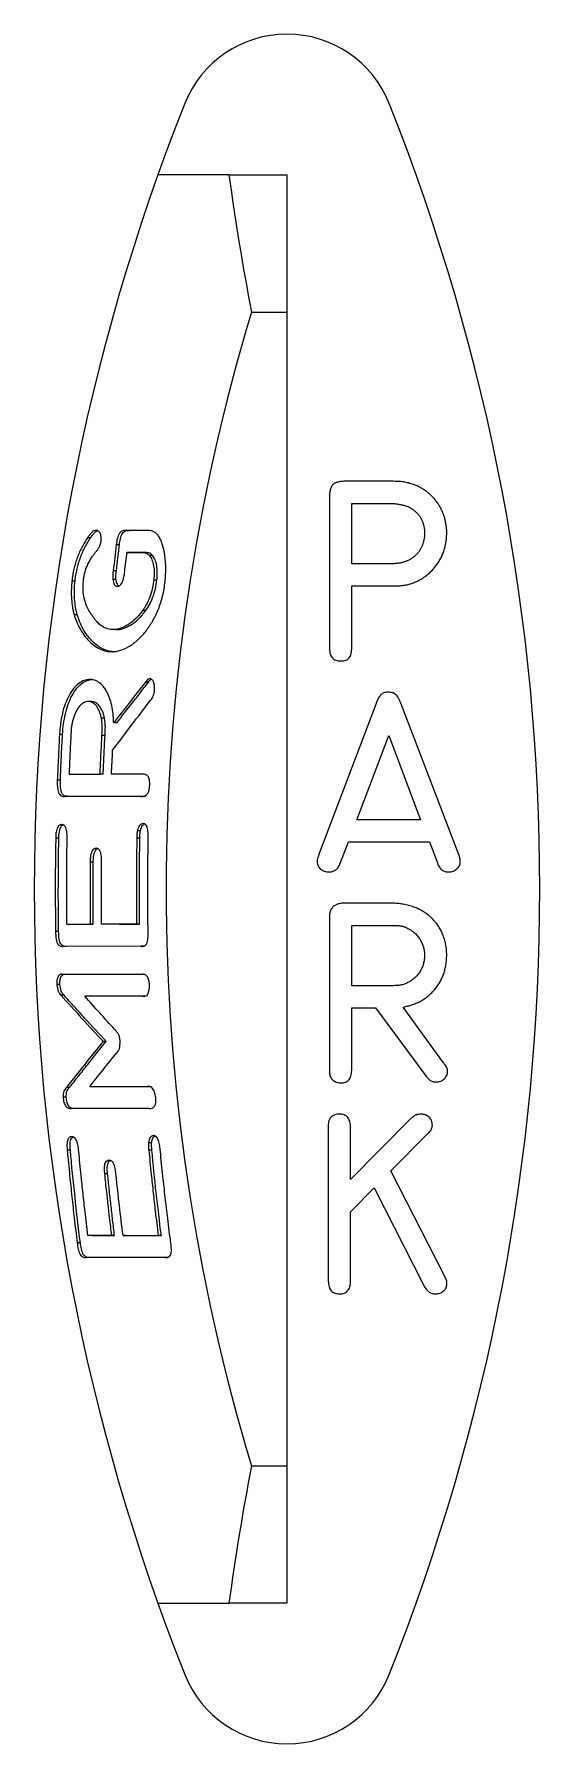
# Model space of a CAD drawing. Header units: inches. Extents: x -0.29 to 0.29, y -0.97 to 0.97.
import ezdxf

# ---------------------------------------------------------------- set-up
doc = ezdxf.new("R2010")
doc.units = ezdxf.units.IN
doc.header["$MEASUREMENT"] = 0

msp = doc.modelspace()

# ---------------------------------------------------------------- linework, layer by layer
at = {"color": 7, "linetype": 'Continuous', "lineweight": 25}
for p, q in [((-0.066, 0.8125), (0, 0.8125)), ((0, 0.8125), (0, -0.8125)), ((-0.0404, 0.6562), (0, 0.6562)), ((0.1188, 0.4638), (0.0688, 0.4639)), ((0.0483, 0.4453), (0.0484, 0.2736)), ((0.0736, 0.4386), (0.1179, 0.4386)), ((0.0736, 0.37), (0.0736, 0.4386)), ((-0.2234, 0.3996), (-0.2269, 0.3996)), ((-0.1905, 0.3916), (-0.1941, 0.3916)), ((-0.178, 0.3829), (-0.1816, 0.3829)), ((-0.1619, 0.3829), (-0.1654, 0.3829)), ((-0.1529, 0.3796), (-0.1565, 0.3796)), ((0.1197, 0.37), (0.0736, 0.37)), ((-0.2411, 0.3503), (-0.2446, 0.3503)), ((-0.1945, 0.3521), (-0.1981, 0.3521)), ((-0.194, 0.3621), (-0.1976, 0.3621)), ((-0.148, 0.3514), (-0.1516, 0.3514)), ((0.0736, 0.2754), (0.0736, 0.3448)), ((0.0736, 0.3448), (0.1172, 0.3448)), ((-0.2385, 0.3118), (-0.242, 0.3118)), ((-0.1606, 0.3169), (-0.1641, 0.3169)), ((-0.1938, 0.2951), (-0.1974, 0.2951)), ((-0.1578, 0.2348), (-0.1613, 0.2348)), ((-0.157, 0.236), (-0.1605, 0.236)), ((0.1025, 0.2142), (0.0367, 0.0402)), ((-0.2225, 0.2133), (-0.226, 0.2133)), ((0.1959, 0.0381), (0.1295, 0.2114)), ((-0.2553, 0.1759), (-0.2588, 0.1759)), ((-0.2076, 0.1943), (-0.2111, 0.1943)), ((-0.1936, 0.189), (-0.1971, 0.189)), ((-0.2069, 0.1746), (-0.2105, 0.1746)), ((0.0794, 0.0788), (0.1157, 0.1748)), ((0.1157, 0.1748), (0.152, 0.0788)), ((-0.2577, 0.1239), (-0.2612, 0.1239)), ((-0.2091, 0.1306), (-0.2126, 0.1306)), ((-0.1657, 0.1054), (-0.2527, 0.1054)), ((-0.1632, 0.1054), (-0.1657, 0.1054)), ((0.152, 0.0788), (0.0794, 0.0788)), ((-0.1667, 0.0663), (-0.1702, 0.0663)), ((-0.2595, 0.0577), (-0.263, 0.0577)), ((-0.1673, 0.058), (-0.1708, 0.058)), ((0.0601, 0.0281), (0.0699, 0.0536)), ((0.0699, 0.0536), (0.1621, 0.0536)), ((0.1621, 0.0536), (0.171, 0.0296)), ((-0.2204, 0.0306), (-0.2239, 0.0306)), ((0.1189, -0.0162), (0.0669, -0.0161)), ((0.0483, -0.0338), (0.0484, -0.2028)), ((-0.2597, -0.0485), (-0.2632, -0.0485)), ((-0.2503, -0.04), (-0.2238, -0.04)), ((-0.237, -0.04), (-0.2335, -0.04)), ((-0.2203, -0.04), (-0.2238, -0.04)), ((-0.1909, -0.04), (-0.1874, -0.04)), ((-0.1676, -0.04), (-0.1711, -0.04)), ((0.0736, -0.11), (0.0736, -0.0414)), ((0.0736, -0.0414), (0.1199, -0.0414)), ((-0.1663, -0.0652), (-0.2544, -0.0653)), ((-0.1628, -0.0652), (-0.1663, -0.0652)), ((-0.2552, -0.0969), (-0.164, -0.0969)), ((-0.2582, -0.1087), (-0.2617, -0.1087)), ((0.1177, -0.11), (0.0736, -0.11)), ((-0.2536, -0.1209), (-0.2571, -0.1209)), ((-0.1604, -0.1221), (-0.2299, -0.1221)), ((0.0736, -0.204), (0.0736, -0.1352)), ((0.0736, -0.1352), (0.1008, -0.1352)), ((0.1008, -0.1352), (0.158, -0.2125)), ((0.1781, -0.1976), (0.1321, -0.1343)), ((-0.2057, -0.1734), (-0.2092, -0.1734)), ((-0.2474, -0.2259), (-0.2509, -0.2259)), ((-0.2244, -0.2247), (-0.155, -0.2246)), ((-0.2511, -0.237), (-0.2546, -0.237)), ((-0.1569, -0.2498), (-0.2453, -0.2499)), ((0.1407, -0.2612), (0.0722, -0.3305)), ((0.0722, -0.3305), (0.0722, -0.2717)), ((-0.154, -0.2888), (-0.1575, -0.2888)), ((0.0469, -0.2729), (0.047, -0.4463)), ((0.118, -0.3206), (0.1595, -0.2788)), ((-0.2464, -0.2973), (-0.2499, -0.2973)), ((-0.1537, -0.297), (-0.1572, -0.297)), ((-0.204, -0.3242), (-0.2076, -0.3242)), ((0.1791, -0.4401), (0.118, -0.3206)), ((0.0722, -0.3673), (0.0993, -0.3398)), ((0.0993, -0.3398), (0.1558, -0.4512)), ((0.0722, -0.4466), (0.0722, -0.3673)), ((-0.235, -0.4027), (-0.2386, -0.4027)), ((-0.2212, -0.3943), (-0.2177, -0.3943)), ((-0.1961, -0.3942), (-0.1997, -0.3942)), ((-0.1865, -0.3942), (-0.1464, -0.3942)), ((-0.183, -0.3942), (-0.1865, -0.3942)), ((-0.183, -0.3942), (-0.1429, -0.3942)), ((-0.1429, -0.3942), (-0.1464, -0.3942)), ((-0.1387, -0.4191), (-0.2279, -0.4193)), ((-0.1352, -0.4191), (-0.1387, -0.4191)), ((-0.0404, -0.6562), (0, -0.6562)), ((0, -0.8125), (-0.066, -0.8125))]:
    msp.add_line(p, q, dxfattribs=at)
at = {"color": 7, "linetype": 'Continuous', "lineweight": 25, "flags": 128}
for points in [[(-0.2335, -0.04), (-0.2269, -0.04), (-0.2203, -0.04)], [(-0.1874, -0.04), (-0.1775, -0.04), (-0.1676, -0.04)]]:
    msp.add_lwpolyline(points, dxfattribs=at)
at = {"color": 7, "linetype": 'Continuous', "lineweight": 25}
for centre, radius, start, end in [((0, 0.8475), 0.125, 21.7084, 158.2916), ((2.1288, 0), 2.4163, 158.2916, 201.7084), ((-2.1288, 0), 2.4163, 338.2916, 21.7084), ((2.741, 1.193), 2.8327, 187.7188, 190.9219), ((2.1288, 0), 2.2663, 163.1676, 196.8324), ((2.741, -1.193), 2.8327, 169.0781, 172.2812), ((0, -0.8475), 0.125, 201.7084, 338.2916)]:
    msp.add_arc(centre, radius, start, end, dxfattribs=at)
for points, knots in [([(-0.066, 0.8125), (-0.0794, 0.8125), (-0.1064, 0.8125), (-0.1332, 0.8125), (-0.1468, 0.8125)], [0, 0, 0, 0, 0.4958017, 1, 1, 1, 1]), ([(0.0688, 0.4639), (0.0669, 0.4639), (0.0636, 0.4639), (0.059, 0.4633), (0.0552, 0.4622), (0.0523, 0.4604), (0.0503, 0.4577), (0.049, 0.4542), (0.0483, 0.45), (0.0483, 0.447), (0.0483, 0.4453)], [0, 0, 0, 0, 0.1663663, 0.305006, 0.4212581, 0.5194852, 0.6145605, 0.7220854, 0.849158, 1, 1, 1, 1]), ([(0.1437, 0.4602), (0.1418, 0.4608), (0.1381, 0.462), (0.1323, 0.4632), (0.1258, 0.4638), (0.1213, 0.4638), (0.1188, 0.4638)], [0, 0, 0, 0, 0.233429, 0.4612018, 0.7082461, 1, 1, 1, 1]), ([(0.1817, 0.4048), (0.1817, 0.4064), (0.1816, 0.4095), (0.181, 0.4141), (0.1803, 0.4186), (0.1791, 0.4229), (0.1777, 0.4271), (0.1759, 0.4312), (0.1738, 0.4351), (0.1714, 0.4389), (0.1688, 0.4425), (0.1659, 0.4458), (0.1628, 0.4489), (0.1594, 0.4517), (0.1558, 0.4542), (0.152, 0.4565), (0.148, 0.4586), (0.1451, 0.4596), (0.1437, 0.4602)], [0, 0, 0, 0, 0.066387, 0.13068, 0.194288, 0.256552, 0.318704, 0.380335, 0.4419, 0.504337, 0.566835, 0.627495, 0.688435, 0.749641, 0.810544, 0.872535, 0.935755, 1, 1, 1, 1]), ([(0.1179, 0.4386), (0.1193, 0.4386), (0.1222, 0.4385), (0.1263, 0.438), (0.1302, 0.4373), (0.1338, 0.4363), (0.1373, 0.4351), (0.1405, 0.4335), (0.1434, 0.4316), (0.1461, 0.4295), (0.1485, 0.4272), (0.1506, 0.4246), (0.1524, 0.4218), (0.1539, 0.4188), (0.1549, 0.4156), (0.1558, 0.4122), (0.1563, 0.4085), (0.1564, 0.406), (0.1564, 0.4048)], [0, 0, 0, 0, 0.075225, 0.14701, 0.214898, 0.280258, 0.343138, 0.403888, 0.463927, 0.52242, 0.580489, 0.637187, 0.694459, 0.751777, 0.81027, 0.870392, 0.933887, 1, 1, 1, 1]), ([(-0.2269, 0.3996), (-0.228, 0.398), (-0.2301, 0.3947), (-0.2341, 0.3875), (-0.2386, 0.3776), (-0.2419, 0.3665), (-0.2438, 0.3573), (-0.2444, 0.3526), (-0.2446, 0.3503)], [0, 0, 0, 0, 0.125563, 0.251151, 0.500001, 0.749824, 0.874654, 1, 1, 1, 1]), ([(-0.2411, 0.3503), (-0.2408, 0.3526), (-0.2405, 0.355), (-0.2398, 0.3596), (-0.2393, 0.3619), (-0.2377, 0.3688), (-0.2363, 0.3732), (-0.2332, 0.3815), (-0.2315, 0.3855), (-0.2276, 0.3929), (-0.2255, 0.3963), (-0.2234, 0.3996)], [0, 0, 0, 0, 0.125, 0.125, 0.25, 0.25, 0.5, 0.5, 0.75, 0.75, 1, 1, 1, 1]), ([(-0.2172, 0.4082), (-0.2177, 0.4081), (-0.2185, 0.4079), (-0.2203, 0.4073), (-0.2223, 0.4056), (-0.2246, 0.4027), (-0.2262, 0.4006), (-0.2269, 0.3996)], [0, 0, 0, 0, 0.153635, 0.250986, 0.499779, 0.749899, 1, 1, 1, 1]), ([(-0.2234, 0.3996), (-0.2226, 0.4007), (-0.221, 0.4028), (-0.2186, 0.4057), (-0.2168, 0.4073), (-0.2158, 0.4076), (-0.2157, 0.4076)], [0, 0, 0, 0, 0.317709, 0.635853, 0.956787, 1, 1, 1, 1]), ([(-0.2176, 0.3832), (-0.2169, 0.384), (-0.2156, 0.3855), (-0.2137, 0.3882), (-0.2123, 0.3919), (-0.2116, 0.3944), (-0.2113, 0.3957)], [0, 0, 0, 0, 0.251125, 0.50006, 0.749923, 1, 1, 1, 1]), ([(-0.2113, 0.3957), (-0.2113, 0.3964), (-0.2113, 0.3981), (-0.2114, 0.4014), (-0.2124, 0.4051), (-0.2141, 0.4071), (-0.2158, 0.4078), (-0.2166, 0.4081), (-0.2172, 0.4082)], [0, 0, 0, 0, 0.099777, 0.248857, 0.498401, 0.748834, 0.848776, 1, 1, 1, 1]), ([(-0.1941, 0.3916), (-0.1947, 0.3867), (-0.1959, 0.3768), (-0.197, 0.367), (-0.1976, 0.3621)], [0, 0, 0, 0, 0.500096, 1, 1, 1, 1]), ([(-0.1831, 0.4079), (-0.1837, 0.4079), (-0.1849, 0.4079), (-0.1874, 0.4075), (-0.1907, 0.4054), (-0.1928, 0.3997), (-0.1937, 0.3951), (-0.1939, 0.3928), (-0.1941, 0.3916)], [0, 0, 0, 0, 0.124674, 0.248624, 0.497531, 0.746577, 0.873243, 1, 1, 1, 1]), ([(-0.194, 0.3621), (-0.1935, 0.367), (-0.1929, 0.3719), (-0.1923, 0.3768), (-0.192, 0.3793), (-0.1917, 0.3818), (-0.1914, 0.3842), (-0.1911, 0.3867), (-0.1908, 0.3891), (-0.1905, 0.3916)], [0, 0, 0, 0, 0.0003781686, 0.0003781686, 0.0003781686, 0.0005672573, 0.0005672573, 0.0005672573, 0.0007563475, 0.0007563475, 0.0007563475, 0.0007563475]), ([(-0.1905, 0.3916), (-0.1903, 0.3939), (-0.19, 0.3962), (-0.1889, 0.4008), (-0.1881, 0.403), (-0.1859, 0.4062), (-0.1846, 0.407), (-0.182, 0.4079), (-0.1808, 0.4079), (-0.1796, 0.4079)], [0, 0, 0, 0, 0.25, 0.25, 0.5, 0.5, 0.75, 0.75, 1, 1, 1, 1]), ([(-0.1457, 0.401), (-0.1466, 0.4022), (-0.1482, 0.4045), (-0.1513, 0.4067), (-0.1546, 0.4078), (-0.1569, 0.4078), (-0.1581, 0.4078)], [0, 0, 0, 0, 0.251209, 0.500046, 0.749649, 1, 1, 1, 1]), ([(-0.1387, 0.3496), (-0.1385, 0.351), (-0.1382, 0.3539), (-0.1379, 0.3595), (-0.1378, 0.3692), (-0.1389, 0.3811), (-0.1412, 0.391), (-0.1436, 0.3971), (-0.145, 0.3997), (-0.1457, 0.401)], [0, 0, 0, 0, 0.071852, 0.143535, 0.287198, 0.571649, 0.786085, 0.892614, 1, 1, 1, 1]), ([(0.1564, 0.4048), (0.1564, 0.4035), (0.1563, 0.401), (0.1558, 0.3973), (0.1549, 0.3939), (0.1539, 0.3906), (0.1524, 0.3875), (0.1507, 0.3847), (0.1487, 0.382), (0.1463, 0.3796), (0.1437, 0.3773), (0.1409, 0.3754), (0.1379, 0.3738), (0.1346, 0.3725), (0.1312, 0.3714), (0.1276, 0.3706), (0.1237, 0.3701), (0.1211, 0.3701), (0.1197, 0.37)], [0, 0, 0, 0, 0.067407, 0.132145, 0.194963, 0.25534, 0.314146, 0.37279, 0.431476, 0.491242, 0.551162, 0.610846, 0.671051, 0.732084, 0.795194, 0.860884, 0.928726, 1, 1, 1, 1]), ([(0.1365, 0.3462), (0.1382, 0.3467), (0.1414, 0.3476), (0.1461, 0.3493), (0.1505, 0.3514), (0.1547, 0.3539), (0.1587, 0.3567), (0.1624, 0.3598), (0.1659, 0.3633), (0.169, 0.3671), (0.1719, 0.3712), (0.1745, 0.3754), (0.1766, 0.3799), (0.1784, 0.3845), (0.1798, 0.3893), (0.1808, 0.3943), (0.1815, 0.3995), (0.1816, 0.403), (0.1817, 0.4048)], [0, 0, 0, 0, 0.063812, 0.126203, 0.18775, 0.248413, 0.308698, 0.369177, 0.430621, 0.493096, 0.555841, 0.617552, 0.679581, 0.741648, 0.804235, 0.867923, 0.933075, 1, 1, 1, 1]), ([(-0.2315, 0.3512), (-0.2312, 0.3528), (-0.2308, 0.356), (-0.2294, 0.3624), (-0.2266, 0.3698), (-0.223, 0.3759), (-0.22, 0.3802), (-0.2184, 0.3822), (-0.2176, 0.3832)], [0, 0, 0, 0, 0.124842, 0.249173, 0.498835, 0.749374, 0.874528, 1, 1, 1, 1]), ([(-0.1619, 0.3829), (-0.1633, 0.3829), (-0.1646, 0.3829), (-0.166, 0.3829), (-0.1674, 0.3829), (-0.1688, 0.3829), (-0.1702, 0.3829), (-0.1728, 0.3829), (-0.1754, 0.3829), (-0.178, 0.3829)], [0, 0, 0, 0, 0.0002029453, 0.0002029453, 0.0002029453, 0.0004058907, 0.0004058907, 0.0004058907, 0.0007905097, 0.0007905097, 0.0007905097, 0.0007905097]), ([(-0.1654, 0.3829), (-0.1646, 0.3829), (-0.163, 0.3828), (-0.1607, 0.3825), (-0.1585, 0.3814), (-0.1572, 0.3802), (-0.1565, 0.3796)], [0, 0, 0, 0, 0.250222, 0.500252, 0.749914, 1, 1, 1, 1]), ([(-0.1529, 0.3796), (-0.1536, 0.3802), (-0.1543, 0.3808), (-0.155, 0.3813), (-0.1557, 0.3818), (-0.1564, 0.3821), (-0.1572, 0.3823), (-0.1579, 0.3826), (-0.1587, 0.3827), (-0.1595, 0.3828), (-0.1603, 0.3828), (-0.1611, 0.3829), (-0.1619, 0.3829)], [0, 0, 0, 0, 0.000117875, 0.000117875, 0.000117875, 0.0002343061, 0.0002343061, 0.0002343061, 0.0003511379, 0.0003511379, 0.0003511379, 0.0004685207, 0.0004685207, 0.0004685207, 0.0004685207]), ([(-0.1565, 0.3796), (-0.1559, 0.3788), (-0.1549, 0.3774), (-0.153, 0.3738), (-0.1515, 0.3679), (-0.151, 0.3613), (-0.1512, 0.3557), (-0.1514, 0.3528), (-0.1516, 0.3514)], [0, 0, 0, 0, 0.1249362, 0.2492851, 0.499149, 0.7493555, 0.8743213, 1, 1, 1, 1]), ([(-0.148, 0.3514), (-0.1478, 0.3543), (-0.1475, 0.3571), (-0.1476, 0.3626), (-0.1478, 0.3653), (-0.1486, 0.3702), (-0.1492, 0.3726), (-0.1508, 0.3765), (-0.1519, 0.3781), (-0.1529, 0.3796)], [0, 0, 0, 0, 0.25, 0.25, 0.5, 0.5, 0.75, 0.75, 1, 1, 1, 1]), ([(-0.2446, 0.3503), (-0.2448, 0.3486), (-0.2451, 0.3452), (-0.2454, 0.3384), (-0.2452, 0.33), (-0.2443, 0.322), (-0.2431, 0.316), (-0.2424, 0.3132), (-0.242, 0.3118)], [0, 0, 0, 0, 0.124982, 0.249992, 0.500004, 0.749955, 0.874971, 1, 1, 1, 1]), ([(-0.2385, 0.3118), (-0.2393, 0.3146), (-0.2399, 0.3175), (-0.2409, 0.3237), (-0.2413, 0.3269), (-0.2417, 0.3334), (-0.2418, 0.3367), (-0.2417, 0.3435), (-0.2414, 0.3469), (-0.2411, 0.3503)], [0, 0, 0, 0, 0.25, 0.25, 0.5, 0.5, 0.75, 0.75, 1, 1, 1, 1]), ([(-0.2209, 0.3103), (-0.2218, 0.3114), (-0.2235, 0.3137), (-0.2266, 0.3189), (-0.2299, 0.3266), (-0.2317, 0.3362), (-0.232, 0.3446), (-0.2316, 0.349), (-0.2315, 0.3512)], [0, 0, 0, 0, 0.125374, 0.250736, 0.499188, 0.748441, 0.873206, 1, 1, 1, 1]), ([(-0.1976, 0.3621), (-0.1978, 0.3604), (-0.1982, 0.3578), (-0.1982, 0.3545), (-0.1981, 0.3529), (-0.1981, 0.3521)], [0, 0, 0, 0, 0.500777, 0.750393, 1, 1, 1, 1]), ([(-0.1981, 0.3521), (-0.1979, 0.3511), (-0.1974, 0.349), (-0.1965, 0.3462), (-0.1949, 0.3447), (-0.1936, 0.3444), (-0.193, 0.3442)], [0, 0, 0, 0, 0.248159, 0.496523, 0.747144, 1, 1, 1, 1]), ([(-0.1945, 0.3521), (-0.1946, 0.3537), (-0.1947, 0.3553), (-0.1945, 0.3587), (-0.1943, 0.3604), (-0.194, 0.3621)], [0, 0, 0, 0, 0.5, 0.5, 1, 1, 1, 1]), ([(-0.1913, 0.3449), (-0.1914, 0.345), (-0.192, 0.3452), (-0.1929, 0.3463), (-0.1939, 0.3488), (-0.1943, 0.3509), (-0.1945, 0.3521)], [0, 0, 0, 0, 0.03615, 0.326463, 0.617484, 1, 1, 1, 1]), ([(-0.187, 0.3496), (-0.1867, 0.3505), (-0.1861, 0.3523), (-0.1854, 0.3551), (-0.1849, 0.358), (-0.1847, 0.3599), (-0.1846, 0.3608)], [0, 0, 0, 0, 0.250255, 0.500095, 0.749786, 1, 1, 1, 1]), ([(-0.1515, 0.3514), (-0.1518, 0.3498), (-0.1522, 0.3464), (-0.1534, 0.3399), (-0.1558, 0.332), (-0.159, 0.3251), (-0.1618, 0.3202), (-0.1633, 0.318), (-0.1641, 0.3169)], [0, 0, 0, 0, 0.125676, 0.251392, 0.500717, 0.7506, 0.874963, 1, 1, 1, 1]), ([(-0.1606, 0.3169), (-0.159, 0.3191), (-0.1575, 0.3214), (-0.1548, 0.3265), (-0.1535, 0.3293), (-0.1513, 0.3352), (-0.1504, 0.3383), (-0.1489, 0.3448), (-0.1484, 0.3481), (-0.148, 0.3514)], [0, 0, 0, 0, 0.25, 0.25, 0.5, 0.5, 0.75, 0.75, 1, 1, 1, 1]), ([(-0.193, 0.3442), (-0.1925, 0.3443), (-0.1914, 0.3446), (-0.1898, 0.3455), (-0.1883, 0.3473), (-0.1874, 0.3489), (-0.187, 0.3496)], [0, 0, 0, 0, 0.2508602, 0.5005127, 0.7499483, 1, 1, 1, 1]), ([(-0.1599, 0.2941), (-0.1586, 0.2959), (-0.1561, 0.2993), (-0.1513, 0.3071), (-0.146, 0.3181), (-0.1419, 0.3308), (-0.1397, 0.3415), (-0.139, 0.3469), (-0.1387, 0.3496)], [0, 0, 0, 0, 0.125684, 0.251398, 0.500569, 0.750606, 0.874827, 1, 1, 1, 1]), ([(0.1172, 0.3448), (0.1193, 0.3448), (0.123, 0.3448), (0.1281, 0.345), (0.1325, 0.3454), (0.1352, 0.346), (0.1365, 0.3462)], [0, 0, 0, 0, 0.31851, 0.568702, 0.787734, 1, 1, 1, 1]), ([(-0.242, 0.3118), (-0.2415, 0.3101), (-0.2404, 0.3068), (-0.2379, 0.3007), (-0.2329, 0.2909), (-0.2243, 0.2802), (-0.2143, 0.2733), (-0.2069, 0.2708), (-0.2026, 0.2701), (-0.2004, 0.27), (-0.1993, 0.2699)], [0, 0, 0, 0, 0.062918, 0.125609, 0.251256, 0.500482, 0.750472, 0.874821, 0.937222, 1, 1, 1, 1]), ([(-0.1958, 0.2699), (-0.198, 0.27), (-0.2002, 0.2702), (-0.2045, 0.2712), (-0.2066, 0.2719), (-0.2128, 0.2747), (-0.2168, 0.2774), (-0.2242, 0.2845), (-0.2276, 0.2887), (-0.2322, 0.2964), (-0.2336, 0.2992), (-0.2363, 0.3052), (-0.2374, 0.3084), (-0.2385, 0.3118)], [0, 0, 0, 0, 0.125, 0.125, 0.25, 0.25, 0.5, 0.5, 0.75, 0.75, 0.875, 0.875, 1, 1, 1, 1]), ([(-0.1641, 0.3169), (-0.1654, 0.3152), (-0.1679, 0.3119), (-0.1733, 0.3062), (-0.1803, 0.3006), (-0.1874, 0.2969), (-0.1931, 0.2954), (-0.1959, 0.2952), (-0.1974, 0.2951)], [0, 0, 0, 0, 0.125034, 0.250098, 0.500039, 0.750036, 0.875005, 1, 1, 1, 1]), ([(-0.1938, 0.2951), (-0.1924, 0.2952), (-0.191, 0.2953), (-0.1882, 0.2957), (-0.1867, 0.2961), (-0.1825, 0.2976), (-0.1796, 0.2991), (-0.174, 0.3028), (-0.1712, 0.305), (-0.1657, 0.3104), (-0.1631, 0.3136), (-0.1606, 0.3169)], [0, 0, 0, 0, 0.125, 0.125, 0.25, 0.25, 0.5, 0.5, 0.75, 0.75, 1, 1, 1, 1]), ([(-0.1974, 0.2951), (-0.1985, 0.2952), (-0.2007, 0.2953), (-0.205, 0.2962), (-0.2102, 0.2986), (-0.215, 0.3026), (-0.2185, 0.3066), (-0.2201, 0.3091), (-0.2209, 0.3103)], [0, 0, 0, 0, 0.125079, 0.250177, 0.500079, 0.750047, 0.875015, 1, 1, 1, 1]), ([(-0.1993, 0.2699), (-0.1976, 0.27), (-0.1943, 0.2702), (-0.1875, 0.2719), (-0.1791, 0.2758), (-0.1708, 0.2821), (-0.1645, 0.2885), (-0.1614, 0.2923), (-0.1599, 0.2941)], [0, 0, 0, 0, 0.125026, 0.250078, 0.500016, 0.749952, 0.874968, 1, 1, 1, 1]), ([(0.0484, 0.2736), (0.0484, 0.2725), (0.0485, 0.2703), (0.0491, 0.2674), (0.0501, 0.2649), (0.0516, 0.2629), (0.0534, 0.2612), (0.0557, 0.2601), (0.0583, 0.2595), (0.0602, 0.2595), (0.0611, 0.2594)], [0, 0, 0, 0, 0.154019, 0.29141, 0.412809, 0.523599, 0.631833, 0.743852, 0.865353, 1, 1, 1, 1]), ([(0.0611, 0.2594), (0.0622, 0.2594), (0.0642, 0.2595), (0.0669, 0.2602), (0.0691, 0.2613), (0.0709, 0.263), (0.0722, 0.2653), (0.0731, 0.2681), (0.0735, 0.2716), (0.0736, 0.274), (0.0736, 0.2754)], [0, 0, 0, 0, 0.134158, 0.249005, 0.352783, 0.451535, 0.558004, 0.683286, 0.828158, 1, 1, 1, 1]), ([(-0.2244, 0.2384), (-0.2254, 0.2383), (-0.2275, 0.2382), (-0.2317, 0.2371), (-0.2369, 0.2343), (-0.2428, 0.2285), (-0.248, 0.2205), (-0.2524, 0.2107), (-0.2557, 0.1997), (-0.2574, 0.1899), (-0.2583, 0.1819), (-0.2586, 0.1779), (-0.2588, 0.1759)], [0, 0, 0, 0, 0.062561, 0.12483, 0.249924, 0.374042, 0.499517, 0.624277, 0.749287, 0.874676, 0.93723, 1, 1, 1, 1]), ([(-0.2553, 0.1759), (-0.255, 0.1799), (-0.2546, 0.1839), (-0.2536, 0.1917), (-0.2529, 0.1956), (-0.2511, 0.2031), (-0.25, 0.2069), (-0.2475, 0.2138), (-0.2461, 0.217), (-0.2429, 0.223), (-0.2411, 0.2257), (-0.2374, 0.2304), (-0.2354, 0.2323), (-0.2314, 0.2354), (-0.2293, 0.2365), (-0.2251, 0.238), (-0.223, 0.2383), (-0.2209, 0.2384)], [0, 0, 0, 0, 0.125, 0.125, 0.25, 0.25, 0.375, 0.375, 0.5, 0.5, 0.625, 0.625, 0.75, 0.75, 0.875, 0.875, 1, 1, 1, 1]), ([(-0.1971, 0.189), (-0.1972, 0.1907), (-0.1973, 0.1941), (-0.198, 0.2008), (-0.1997, 0.2121), (-0.2047, 0.2259), (-0.2121, 0.2346), (-0.2181, 0.2375), (-0.2217, 0.2383), (-0.2235, 0.2384), (-0.2244, 0.2384)], [0, 0, 0, 0, 0.06268, 0.12502, 0.249766, 0.499213, 0.748811, 0.873947, 0.936777, 1, 1, 1, 1]), ([(-0.1613, 0.2348), (-0.1673, 0.2272), (-0.1793, 0.212), (-0.1912, 0.1967), (-0.1971, 0.189)], [0, 0, 0, 0, 0.498465, 1, 1, 1, 1]), ([(-0.1936, 0.189), (-0.1877, 0.1966), (-0.1817, 0.2043), (-0.1758, 0.2119), (-0.1728, 0.2157), (-0.1698, 0.2196), (-0.1668, 0.2234), (-0.1638, 0.2272), (-0.1608, 0.231), (-0.1578, 0.2348)], [0, 0, 0, 0, 0.000993294, 0.000993294, 0.000993294, 0.001489953, 0.001489953, 0.001489953, 0.001986617, 0.001986617, 0.001986617, 0.001986617]), ([(-0.1605, 0.236), (-0.1606, 0.2358), (-0.1609, 0.2353), (-0.1612, 0.235), (-0.1613, 0.2348)], [0, 0, 0, 0, 0.50002, 1, 1, 1, 1]), ([(-0.156, 0.2393), (-0.1564, 0.2393), (-0.1571, 0.2391), (-0.1583, 0.2385), (-0.1594, 0.2374), (-0.1601, 0.2365), (-0.1605, 0.236)], [0, 0, 0, 0, 0.250746, 0.499068, 0.748607, 1, 1, 1, 1]), ([(-0.1578, 0.2348), (-0.1577, 0.2349), (-0.1577, 0.235), (-0.1576, 0.2351), (-0.1575, 0.2352), (-0.1574, 0.2352), (-0.1574, 0.2353), (-0.1572, 0.2355), (-0.1571, 0.2358), (-0.157, 0.236)], [0, 0, 0, 0, 0.00001241595, 0.00001241595, 0.00001241595, 0.00002486355, 0.00002486355, 0.00002486355, 0.00004944854, 0.00004944854, 0.00004944854, 0.00004944854]), ([(-0.157, 0.236), (-0.1565, 0.2367), (-0.1557, 0.2378), (-0.1548, 0.2384), (-0.1544, 0.2386)], [0, 0, 0, 0, 0.556589, 1, 1, 1, 1]), ([(-0.1506, 0.2265), (-0.1506, 0.2274), (-0.1507, 0.229), (-0.1508, 0.2322), (-0.1515, 0.2358), (-0.1532, 0.2382), (-0.1548, 0.239), (-0.1556, 0.2392), (-0.156, 0.2393)], [0, 0, 0, 0, 0.150486, 0.249393, 0.499165, 0.749029, 0.892087, 1, 1, 1, 1]), ([(-0.1983, 0.1578), (-0.1912, 0.1673), (-0.1769, 0.1864), (-0.1623, 0.2053), (-0.1551, 0.2148)], [0, 0, 0, 0, 0.501874, 1, 1, 1, 1]), ([(-0.1551, 0.2148), (-0.1545, 0.2155), (-0.1535, 0.2169), (-0.1519, 0.2195), (-0.1511, 0.2229), (-0.1508, 0.2253), (-0.1506, 0.2265)], [0, 0, 0, 0, 0.250653, 0.499596, 0.748807, 1, 1, 1, 1]), ([(0.1151, 0.2238), (0.1144, 0.2239), (0.113, 0.2239), (0.1111, 0.2236), (0.1093, 0.2228), (0.1076, 0.2218), (0.1061, 0.2204), (0.1047, 0.2186), (0.1035, 0.2165), (0.1028, 0.215), (0.1025, 0.2142)], [0, 0, 0, 0, 0.1216, 0.234761, 0.346222, 0.458938, 0.577979, 0.706875, 0.847112, 1, 1, 1, 1]), ([(0.1295, 0.2114), (0.1291, 0.2125), (0.1282, 0.2146), (0.1267, 0.2175), (0.1253, 0.2197), (0.1236, 0.2214), (0.1219, 0.2227), (0.1198, 0.2234), (0.1175, 0.2238), (0.1159, 0.2238), (0.1151, 0.2238)], [0, 0, 0, 0, 0.1782, 0.330029, 0.459111, 0.5663, 0.664595, 0.76729, 0.87824, 1, 1, 1, 1]), ([(-0.226, 0.2133), (-0.2268, 0.2132), (-0.2285, 0.213), (-0.2319, 0.2117), (-0.236, 0.2082), (-0.2396, 0.2029), (-0.2419, 0.1977), (-0.2428, 0.1948), (-0.2433, 0.1933)], [0, 0, 0, 0, 0.125351, 0.250219, 0.499842, 0.749682, 0.874203, 1, 1, 1, 1]), ([(-0.2111, 0.1943), (-0.2114, 0.1957), (-0.2121, 0.1984), (-0.2138, 0.2035), (-0.2167, 0.2086), (-0.2203, 0.2118), (-0.2235, 0.213), (-0.2252, 0.2132), (-0.226, 0.2133)], [0, 0, 0, 0, 0.125164, 0.249588, 0.499504, 0.749543, 0.874284, 1, 1, 1, 1]), ([(-0.2076, 0.1943), (-0.2083, 0.1971), (-0.2089, 0.1998), (-0.2109, 0.2045), (-0.2121, 0.2065), (-0.2147, 0.2098), (-0.2161, 0.2112), (-0.2192, 0.2128), (-0.2208, 0.2131), (-0.2225, 0.2133)], [0, 0, 0, 0, 0.25, 0.25, 0.5, 0.5, 0.75, 0.75, 1, 1, 1, 1]), ([(-0.2588, 0.1759), (-0.2592, 0.1672), (-0.2601, 0.1499), (-0.2608, 0.1326), (-0.2612, 0.1239)], [0, 0, 0, 0, 0.5, 1, 1, 1, 1]), ([(-0.2577, 0.1239), (-0.2575, 0.1283), (-0.2573, 0.1326), (-0.2572, 0.1369), (-0.257, 0.1413), (-0.2568, 0.1456), (-0.2566, 0.1499), (-0.2562, 0.1586), (-0.2558, 0.1672), (-0.2553, 0.1759)], [0, 0, 0, 0, 0.000330099, 0.000330099, 0.000330099, 0.000660198, 0.000660198, 0.000660198, 0.001320388, 0.001320388, 0.001320388, 0.001320388]), ([(-0.2457, 0.1768), (-0.2461, 0.1691), (-0.2469, 0.1537), (-0.2476, 0.1383), (-0.2479, 0.1306)], [0, 0, 0, 0, 0.500059, 1, 1, 1, 1]), ([(-0.2433, 0.1933), (-0.2436, 0.192), (-0.2443, 0.1894), (-0.2451, 0.1853), (-0.2455, 0.181), (-0.2456, 0.1782), (-0.2457, 0.1768)], [0, 0, 0, 0, 0.250616, 0.50081, 0.75041, 1, 1, 1, 1]), ([(-0.2105, 0.1746), (-0.2104, 0.1763), (-0.2102, 0.1797), (-0.21, 0.1847), (-0.2103, 0.1897), (-0.2109, 0.1927), (-0.2111, 0.1943)], [0, 0, 0, 0, 0.251344, 0.502471, 0.751248, 1, 1, 1, 1]), ([(-0.2069, 0.1746), (-0.2068, 0.178), (-0.2066, 0.1814), (-0.2066, 0.1864), (-0.2067, 0.188), (-0.2071, 0.1912), (-0.2074, 0.1927), (-0.2076, 0.1943)], [0, 0, 0, 0, 0.5, 0.5, 0.75, 0.75, 1, 1, 1, 1]), ([(-0.2126, 0.1306), (-0.2123, 0.138), (-0.2116, 0.1526), (-0.2108, 0.1673), (-0.2105, 0.1746)], [0, 0, 0, 0, 0.499942, 1, 1, 1, 1]), ([(-0.2091, 0.1306), (-0.2089, 0.1343), (-0.2088, 0.138), (-0.2086, 0.1416), (-0.2084, 0.1453), (-0.2083, 0.149), (-0.2081, 0.1526), (-0.2077, 0.16), (-0.2074, 0.1673), (-0.2069, 0.1746)], [0, 0, 0, 0, 0.000279707, 0.000279707, 0.000279707, 0.000559414, 0.000559414, 0.000559414, 0.001118828, 0.001118828, 0.001118828, 0.001118828]), ([(-0.1996, 0.1306), (-0.1994, 0.1352), (-0.199, 0.1442), (-0.1985, 0.1533), (-0.1983, 0.1578)], [0, 0, 0, 0, 0.499966, 1, 1, 1, 1]), ([(-0.2612, 0.1239), (-0.2612, 0.1227), (-0.2613, 0.1202), (-0.2612, 0.1152), (-0.2603, 0.1104), (-0.2584, 0.1072), (-0.2566, 0.1058), (-0.2547, 0.1053), (-0.2534, 0.1053), (-0.2527, 0.1054)], [0, 0, 0, 0, 0.124874, 0.2494117, 0.4984614, 0.6211107, 0.7491442, 0.8741644, 1, 1, 1, 1]), ([(-0.2502, 0.1055), (-0.2511, 0.1055), (-0.2528, 0.1055), (-0.255, 0.1072), (-0.2566, 0.1101), (-0.2576, 0.1144), (-0.2579, 0.1191), (-0.2577, 0.1225), (-0.2577, 0.1239)], [0, 0, 0, 0, 0.189786, 0.34207, 0.495125, 0.636594, 0.85121, 1, 1, 1, 1]), ([(-0.1561, 0.1181), (-0.1561, 0.1191), (-0.1561, 0.1211), (-0.1563, 0.1241), (-0.1571, 0.1266), (-0.1586, 0.1291), (-0.1611, 0.1305), (-0.1631, 0.1306), (-0.1642, 0.1306)], [0, 0, 0, 0, 0.125401, 0.250485, 0.375452, 0.500728, 0.749431, 1, 1, 1, 1]), ([(-0.1613, 0.1057), (-0.1607, 0.1063), (-0.1594, 0.1075), (-0.1575, 0.11), (-0.1567, 0.1132), (-0.1563, 0.1159), (-0.1562, 0.1173), (-0.1561, 0.1181)], [0, 0, 0, 0, 0.250657, 0.499941, 0.749049, 0.846768, 1, 1, 1, 1]), ([(-0.1657, 0.1054), (-0.165, 0.1054), (-0.1635, 0.1053), (-0.1621, 0.1055), (-0.1613, 0.1057)], [0, 0, 0, 0, 0.500125, 1, 1, 1, 1]), ([(-0.2563, 0.0733), (-0.2568, 0.0732), (-0.2578, 0.073), (-0.2592, 0.0725), (-0.2606, 0.071), (-0.2619, 0.0681), (-0.2629, 0.0634), (-0.263, 0.0596), (-0.263, 0.0577)], [0, 0, 0, 0, 0.125128, 0.250336, 0.372543, 0.500482, 0.74984, 1, 1, 1, 1]), ([(-0.2595, 0.0577), (-0.2594, 0.0603), (-0.2593, 0.0642), (-0.2581, 0.0688), (-0.2568, 0.0714), (-0.2556, 0.0726), (-0.2549, 0.0727), (-0.2547, 0.0728)], [0, 0, 0, 0, 0.407166, 0.597143, 0.788791, 0.953927, 1, 1, 1, 1]), ([(-0.2501, 0.0565), (-0.25, 0.0585), (-0.25, 0.0625), (-0.2507, 0.0675), (-0.2519, 0.0707), (-0.2532, 0.0724), (-0.2547, 0.0732), (-0.2558, 0.0733), (-0.2563, 0.0733)], [0, 0, 0, 0, 0.248474, 0.497542, 0.623156, 0.748543, 0.8738, 1, 1, 1, 1]), ([(-0.1702, 0.0663), (-0.1704, 0.0649), (-0.1708, 0.0622), (-0.1708, 0.0594), (-0.1708, 0.058)], [0, 0, 0, 0, 0.500012, 1, 1, 1, 1]), ([(-0.1639, 0.0746), (-0.1645, 0.0743), (-0.1658, 0.0739), (-0.1678, 0.0726), (-0.1692, 0.0697), (-0.1699, 0.0674), (-0.1702, 0.0663)], [0, 0, 0, 0, 0.250382, 0.499317, 0.748712, 1, 1, 1, 1]), ([(-0.1673, 0.058), (-0.1673, 0.0587), (-0.1673, 0.0594), (-0.1673, 0.0601), (-0.1673, 0.0608), (-0.1672, 0.0615), (-0.1672, 0.0622), (-0.1671, 0.0636), (-0.1669, 0.0649), (-0.1667, 0.0663)], [0, 0, 0, 0, 0.0000536059, 0.0000536059, 0.0000536059, 0.0001073128, 0.0001073128, 0.0001073128, 0.00021372, 0.00021372, 0.00021372, 0.00021372]), ([(-0.1667, 0.0663), (-0.1663, 0.0675), (-0.1657, 0.0697), (-0.1644, 0.0724), (-0.163, 0.0735), (-0.1621, 0.0739), (-0.1617, 0.074)], [0, 0, 0, 0, 0.334463, 0.582994, 0.832977, 1, 1, 1, 1]), ([(-0.1578, 0.0565), (-0.1578, 0.0586), (-0.1578, 0.0628), (-0.1583, 0.068), (-0.1594, 0.0715), (-0.1607, 0.0736), (-0.1623, 0.0744), (-0.1633, 0.0745), (-0.1639, 0.0746)], [0, 0, 0, 0, 0.249249, 0.498761, 0.623969, 0.748938, 0.874207, 1, 1, 1, 1]), ([(-0.263, 0.0577), (-0.2632, 0.048), (-0.2635, 0.0303), (-0.2635, 0.0111), (-0.2635, -0.0059), (-0.2635, -0.0236), (-0.2633, -0.0398), (-0.2632, -0.0485)], [0, 0, 0, 0, 0.274225, 0.5, 0.543189, 0.752561, 1, 1, 1, 1]), ([(-0.2597, -0.0485), (-0.26, -0.0308), (-0.2601, -0.0131), (-0.26, 0.0223), (-0.2599, 0.04), (-0.2595, 0.0577)], [0, 0, 0, 0, 0.5, 0.5, 1, 1, 1, 1]), ([(-0.2503, -0.04), (-0.2504, -0.0327), (-0.2505, -0.0194), (-0.2506, 0.0027), (-0.2505, 0.0276), (-0.2502, 0.0464), (-0.2501, 0.0565)], [0, 0, 0, 0, 0.225669, 0.41467, 0.687712, 1, 1, 1, 1]), ([(-0.2171, 0.0463), (-0.2176, 0.0462), (-0.2186, 0.0461), (-0.2201, 0.0455), (-0.2214, 0.0441), (-0.2228, 0.0411), (-0.2237, 0.0364), (-0.2238, 0.0326), (-0.2239, 0.0306)], [0, 0, 0, 0, 0.1253197, 0.250709, 0.3730725, 0.5009608, 0.7502475, 1, 1, 1, 1]), ([(-0.2204, 0.0306), (-0.2203, 0.0332), (-0.2202, 0.0371), (-0.219, 0.0418), (-0.2177, 0.0444), (-0.2165, 0.0456), (-0.2157, 0.0458), (-0.2156, 0.0458)], [0, 0, 0, 0, 0.400035, 0.591063, 0.783678, 0.950098, 1, 1, 1, 1]), ([(-0.2109, 0.0294), (-0.2109, 0.0314), (-0.2109, 0.0355), (-0.2115, 0.0405), (-0.2128, 0.0437), (-0.214, 0.0455), (-0.2156, 0.0462), (-0.2166, 0.0463), (-0.2171, 0.0463)], [0, 0, 0, 0, 0.25045, 0.499211, 0.62408, 0.749078, 0.874148, 1, 1, 1, 1]), ([(-0.1708, 0.058), (-0.1709, 0.0489), (-0.1712, 0.0326), (-0.1713, 0.0132), (-0.1713, -0.0031), (-0.1713, -0.0194), (-0.1712, -0.0328), (-0.1711, -0.04)], [0, 0, 0, 0, 0.277582, 0.500005, 0.59165, 0.778807, 1, 1, 1, 1]), ([(-0.158, -0.0492), (-0.1581, -0.0403), (-0.1583, -0.0239), (-0.1584, 0.0012), (-0.1583, 0.0275), (-0.158, 0.0463), (-0.1578, 0.0565)], [0, 0, 0, 0, 0.252679, 0.465411, 0.712478, 1, 1, 1, 1]), ([(0.0367, 0.0402), (0.0365, 0.0396), (0.036, 0.0384), (0.0354, 0.0368), (0.0351, 0.0355), (0.0346, 0.0342), (0.0343, 0.0328), (0.0343, 0.0317), (0.0343, 0.0311)], [0, 0, 0, 0, 0.220157, 0.39487, 0.541435, 0.649468, 0.826608, 1, 1, 1, 1]), ([(-0.2239, 0.0306), (-0.2239, 0.0247), (-0.224, 0.0145), (-0.224, -0.0013), (-0.224, -0.0189), (-0.2239, -0.0323), (-0.2238, -0.04)], [0, 0, 0, 0, 0.252947, 0.433606, 0.670836, 1, 1, 1, 1]), ([(-0.2203, -0.04), (-0.2204, -0.0341), (-0.2204, -0.0282), (-0.2205, -0.0223), (-0.2205, -0.0165), (-0.2205, -0.0106), (-0.2205, -0.0047), (-0.2205, 0.0071), (-0.2205, 0.0189), (-0.2204, 0.0306)], [0, 0, 0, 0, 0.000448495, 0.000448495, 0.000448495, 0.000896988, 0.000896988, 0.000896988, 0.001793958, 0.001793958, 0.001793958, 0.001793958]), ([(-0.2108, -0.04), (-0.2109, -0.0335), (-0.211, -0.0219), (-0.211, -0.0086), (-0.211, 0.008), (-0.211, 0.0196), (-0.2109, 0.0294)], [0, 0, 0, 0, 0.28196, 0.500001, 0.576135, 1, 1, 1, 1]), ([(0.0343, 0.0311), (0.0343, 0.0303), (0.0345, 0.0287), (0.0352, 0.0263), (0.0365, 0.0243), (0.0382, 0.0226), (0.0402, 0.0212), (0.0424, 0.0202), (0.0449, 0.0195), (0.0466, 0.0195), (0.0475, 0.0194)], [0, 0, 0, 0, 0.127988, 0.249904, 0.36818, 0.490097, 0.615322, 0.739205, 0.865718, 1, 1, 1, 1]), ([(0.0475, 0.0194), (0.0482, 0.0194), (0.0496, 0.0194), (0.0515, 0.0199), (0.0534, 0.0205), (0.0551, 0.0215), (0.0566, 0.0227), (0.0579, 0.0242), (0.0591, 0.026), (0.0598, 0.0274), (0.0601, 0.0281)], [0, 0, 0, 0, 0.130338, 0.252182, 0.370626, 0.488416, 0.604093, 0.72711, 0.858039, 1, 1, 1, 1]), ([(0.171, 0.0296), (0.1713, 0.0288), (0.172, 0.0271), (0.1733, 0.025), (0.1746, 0.0231), (0.1762, 0.0217), (0.1779, 0.0205), (0.1798, 0.0198), (0.1818, 0.0194), (0.1832, 0.0194), (0.1839, 0.0194)], [0, 0, 0, 0, 0.155712, 0.294933, 0.423708, 0.54252, 0.656478, 0.767676, 0.879718, 1, 1, 1, 1]), ([(0.1839, 0.0194), (0.1847, 0.0195), (0.1865, 0.0195), (0.1889, 0.0203), (0.1912, 0.0213), (0.1932, 0.0227), (0.1949, 0.0244), (0.1961, 0.0264), (0.1969, 0.0287), (0.197, 0.0303), (0.1971, 0.0311)], [0, 0, 0, 0, 0.134406, 0.263812, 0.388741, 0.514081, 0.63611, 0.756416, 0.874147, 1, 1, 1, 1]), ([(0.1971, 0.0311), (0.1971, 0.0317), (0.197, 0.0328), (0.1967, 0.0346), (0.1964, 0.0364), (0.196, 0.0376), (0.1959, 0.0381)], [0, 0, 0, 0, 0.2259974, 0.4914178, 0.7662558, 1, 1, 1, 1]), ([(0.2875, 0), (0.2875, 0.0001), (0.2875, 0.0004), (0.2875, 0.0007), (0.2875, 0.0008)], [0, 0, 0, 0, 0.471465, 1, 1, 1, 1]), ([(0.0669, -0.0161), (0.0654, -0.0161), (0.0625, -0.0161), (0.0585, -0.0168), (0.0551, -0.0181), (0.0523, -0.02), (0.0502, -0.0227), (0.0489, -0.0259), (0.0483, -0.0297), (0.0483, -0.0324), (0.0483, -0.0338)], [0, 0, 0, 0, 0.15384, 0.286948, 0.403942, 0.512601, 0.619501, 0.731605, 0.857209, 1, 1, 1, 1]), ([(0.1817, -0.075), (0.1816, -0.0729), (0.1814, -0.0687), (0.1805, -0.0626), (0.1791, -0.0568), (0.1771, -0.0513), (0.1747, -0.0461), (0.1717, -0.0412), (0.1681, -0.0367), (0.1641, -0.0326), (0.1597, -0.0288), (0.1548, -0.0255), (0.1497, -0.0227), (0.1442, -0.0204), (0.1383, -0.0185), (0.1322, -0.0173), (0.1257, -0.0164), (0.1212, -0.0162), (0.1189, -0.0162)], [0, 0, 0, 0, 0.066973, 0.130798, 0.192516, 0.252737, 0.311919, 0.370508, 0.42962, 0.489933, 0.550435, 0.610788, 0.671641, 0.733202, 0.796041, 0.861499, 0.929372, 1, 1, 1, 1]), ([(-0.2632, -0.0485), (-0.2632, -0.0497), (-0.2631, -0.052), (-0.2628, -0.0566), (-0.2616, -0.0624), (-0.2586, -0.0648), (-0.2562, -0.0653), (-0.255, -0.0653), (-0.2544, -0.0653)], [0, 0, 0, 0, 0.125595, 0.251072, 0.499792, 0.748039, 0.874007, 1, 1, 1, 1]), ([(-0.2509, -0.0653), (-0.2521, -0.0653), (-0.2533, -0.0653), (-0.2557, -0.0643), (-0.2569, -0.0634), (-0.2586, -0.0601), (-0.2591, -0.0578), (-0.2596, -0.0532), (-0.2596, -0.0509), (-0.2597, -0.0485)], [0, 0, 0, 0, 0.25, 0.25, 0.5, 0.5, 0.75, 0.75, 1, 1, 1, 1]), ([(-0.1663, -0.0652), (-0.1657, -0.0653), (-0.1645, -0.0653), (-0.1622, -0.065), (-0.1592, -0.063), (-0.1581, -0.0572), (-0.1579, -0.0526), (-0.1579, -0.0503), (-0.158, -0.0492)], [0, 0, 0, 0, 0.125322, 0.25036, 0.499111, 0.747675, 0.87379, 1, 1, 1, 1]), ([(0.1199, -0.0414), (0.1217, -0.0414), (0.1249, -0.0415), (0.1293, -0.0418), (0.1331, -0.0428), (0.1353, -0.0438), (0.1364, -0.0442)], [0, 0, 0, 0, 0.3149808, 0.5657016, 0.782137, 1, 1, 1, 1]), ([(0.1364, -0.0442), (0.1379, -0.045), (0.1408, -0.0465), (0.1447, -0.0494), (0.1481, -0.0529), (0.151, -0.0568), (0.1534, -0.0611), (0.1552, -0.0656), (0.1562, -0.0704), (0.1564, -0.0737), (0.1564, -0.0754)], [0, 0, 0, 0, 0.125904, 0.249604, 0.372836, 0.49813, 0.624034, 0.747355, 0.872016, 1, 1, 1, 1]), ([(0.1321, -0.1343), (0.1339, -0.1339), (0.1376, -0.1332), (0.1428, -0.1316), (0.1478, -0.1296), (0.1525, -0.1273), (0.1568, -0.1246), (0.1609, -0.1215), (0.1647, -0.1181), (0.1681, -0.1143), (0.1712, -0.1102), (0.174, -0.1059), (0.1763, -0.1013), (0.1783, -0.0965), (0.1797, -0.0914), (0.1809, -0.0862), (0.1815, -0.0807), (0.1816, -0.0769), (0.1817, -0.075)], [0, 0, 0, 0, 0.066714, 0.131686, 0.194568, 0.256276, 0.316622, 0.377186, 0.437587, 0.498732, 0.559614, 0.620242, 0.681007, 0.741738, 0.803735, 0.867258, 0.932516, 1, 1, 1, 1]), ([(0.1564, -0.0754), (0.1564, -0.077), (0.1562, -0.0803), (0.1552, -0.0851), (0.1536, -0.0896), (0.1514, -0.0939), (0.1486, -0.0978), (0.1453, -0.1012), (0.1416, -0.1042), (0.1388, -0.1057), (0.1374, -0.1065)], [0, 0, 0, 0, 0.129781, 0.254908, 0.378839, 0.503945, 0.629035, 0.750834, 0.874122, 1, 1, 1, 1]), ([(-0.2552, -0.0969), (-0.2557, -0.0969), (-0.2566, -0.0969), (-0.2583, -0.0972), (-0.26, -0.0987), (-0.2612, -0.1012), (-0.2617, -0.1036), (-0.2618, -0.1061), (-0.2617, -0.1079), (-0.2617, -0.1087)], [0, 0, 0, 0, 0.1253737, 0.2506363, 0.4999935, 0.6265017, 0.7501874, 0.8750516, 1, 1, 1, 1]), ([(-0.2582, -0.1087), (-0.2583, -0.107), (-0.2583, -0.1052), (-0.2579, -0.1019), (-0.2574, -0.1004), (-0.2561, -0.0983), (-0.2552, -0.0976), (-0.2535, -0.0969), (-0.2526, -0.0969), (-0.2517, -0.0969)], [0, 0, 0, 0, 0.25, 0.25, 0.5, 0.5, 0.75, 0.75, 1, 1, 1, 1]), ([(-0.1564, -0.1094), (-0.1565, -0.1085), (-0.1567, -0.1067), (-0.157, -0.1041), (-0.1578, -0.1018), (-0.1591, -0.0992), (-0.1608, -0.0978), (-0.1626, -0.0972), (-0.1635, -0.097), (-0.164, -0.0969)], [0, 0, 0, 0, 0.12565, 0.251319, 0.374863, 0.50118, 0.749984, 0.849382, 1, 1, 1, 1]), ([(-0.2617, -0.1087), (-0.2616, -0.11), (-0.2612, -0.1125), (-0.2604, -0.1162), (-0.2589, -0.119), (-0.2577, -0.1203), (-0.2571, -0.1209)], [0, 0, 0, 0, 0.25111, 0.500407, 0.74894, 1, 1, 1, 1]), ([(-0.2536, -0.1209), (-0.2548, -0.1196), (-0.256, -0.1182), (-0.2576, -0.1139), (-0.2579, -0.1113), (-0.2582, -0.1087)], [0, 0, 0, 0, 0.5, 0.5, 1, 1, 1, 1]), ([(-0.1592, -0.1212), (-0.1588, -0.1204), (-0.158, -0.1189), (-0.1569, -0.1162), (-0.1565, -0.1128), (-0.1564, -0.1105), (-0.1564, -0.1094)], [0, 0, 0, 0, 0.251281, 0.501162, 0.749483, 1, 1, 1, 1]), ([(0.1374, -0.1065), (0.1361, -0.1071), (0.1335, -0.1084), (0.1299, -0.1093), (0.1268, -0.1097), (0.1241, -0.1099), (0.121, -0.11), (0.1188, -0.11), (0.1177, -0.11)], [0, 0, 0, 0, 0.211545, 0.424762, 0.540077, 0.67459, 0.828575, 1, 1, 1, 1]), ([(-0.2571, -0.1209), (-0.2492, -0.1297), (-0.2333, -0.1472), (-0.2172, -0.1647), (-0.2092, -0.1734)], [0, 0, 0, 0, 0.5021895, 1, 1, 1, 1]), ([(-0.2057, -0.1734), (-0.2137, -0.1647), (-0.2218, -0.1559), (-0.2298, -0.1472), (-0.2338, -0.1428), (-0.2377, -0.1384), (-0.2417, -0.134), (-0.2457, -0.1297), (-0.2497, -0.1253), (-0.2536, -0.1209)], [0, 0, 0, 0, 0.00130655, 0.00130655, 0.00130655, 0.001959841, 0.001959841, 0.001959841, 0.002613136, 0.002613136, 0.002613136, 0.002613136]), ([(-0.1961, -0.1596), (-0.2018, -0.1534), (-0.2131, -0.1409), (-0.2243, -0.1284), (-0.2299, -0.1221)], [0, 0, 0, 0, 0.498446, 1, 1, 1, 1]), ([(-0.1639, -0.1221), (-0.1631, -0.1221), (-0.1615, -0.1222), (-0.16, -0.1215), (-0.1592, -0.1212)], [0, 0, 0, 0, 0.500394, 1, 1, 1, 1]), ([(-0.2092, -0.1734), (-0.2161, -0.1821), (-0.2302, -0.1996), (-0.244, -0.2171), (-0.2509, -0.2259)], [0, 0, 0, 0, 0.497824, 1, 1, 1, 1]), ([(-0.2474, -0.2259), (-0.244, -0.2215), (-0.2405, -0.2171), (-0.237, -0.2128), (-0.2336, -0.2084), (-0.2301, -0.204), (-0.2266, -0.1996), (-0.2197, -0.1909), (-0.2127, -0.1822), (-0.2057, -0.1734)], [0, 0, 0, 0, 0.000646895, 0.000646895, 0.000646895, 0.001293789, 0.001293789, 0.001293789, 0.002587509, 0.002587509, 0.002587509, 0.002587509]), ([(-0.1898, -0.1737), (-0.1899, -0.1729), (-0.19, -0.1714), (-0.1903, -0.169), (-0.1909, -0.1668), (-0.1921, -0.1644), (-0.1939, -0.1621), (-0.1954, -0.1604), (-0.1961, -0.1596)], [0, 0, 0, 0, 0.1252084, 0.2504724, 0.3747414, 0.4996642, 0.7496725, 1, 1, 1, 1]), ([(-0.1938, -0.1866), (-0.1932, -0.1859), (-0.1921, -0.1846), (-0.1905, -0.1819), (-0.19, -0.1787), (-0.1899, -0.176), (-0.1899, -0.1746), (-0.1898, -0.1737)], [0, 0, 0, 0, 0.2511275, 0.5006446, 0.7489669, 0.8467647, 1, 1, 1, 1]), ([(-0.2244, -0.2247), (-0.2193, -0.2183), (-0.2092, -0.2056), (-0.1989, -0.1929), (-0.1938, -0.1866)], [0, 0, 0, 0, 0.5016103, 1, 1, 1, 1]), ([(0.0484, -0.2028), (0.0484, -0.204), (0.0483, -0.206), (0.0484, -0.2085), (0.0484, -0.2101), (0.0486, -0.2109), (0.0487, -0.2113)], [0, 0, 0, 0, 0.428028, 0.697539, 0.863684, 1, 1, 1, 1]), ([(0.0487, -0.2113), (0.0488, -0.212), (0.0491, -0.2133), (0.0501, -0.2151), (0.0514, -0.2168), (0.053, -0.2181), (0.0547, -0.2192), (0.0568, -0.22), (0.0589, -0.2205), (0.0604, -0.2205), (0.0611, -0.2206)], [0, 0, 0, 0, 0.123486, 0.242589, 0.362825, 0.484354, 0.610953, 0.735309, 0.865134, 1, 1, 1, 1]), ([(0.0611, -0.2206), (0.0621, -0.2206), (0.064, -0.2206), (0.0667, -0.2199), (0.0689, -0.2186), (0.0707, -0.2167), (0.0721, -0.2143), (0.0731, -0.2113), (0.0735, -0.2078), (0.0736, -0.2053), (0.0736, -0.204)], [0, 0, 0, 0, 0.124646, 0.23419, 0.339077, 0.444245, 0.558359, 0.685896, 0.832567, 1, 1, 1, 1]), ([(0.158, -0.2125), (0.1585, -0.2132), (0.1593, -0.2144), (0.1608, -0.216), (0.1621, -0.2172), (0.1639, -0.2185), (0.1664, -0.2194), (0.1686, -0.2195), (0.1697, -0.2195)], [0, 0, 0, 0, 0.167856, 0.314748, 0.444139, 0.555043, 0.763862, 1, 1, 1, 1]), ([(0.1697, -0.2195), (0.1706, -0.2194), (0.1723, -0.2193), (0.1748, -0.2187), (0.177, -0.2176), (0.1789, -0.2161), (0.1805, -0.2143), (0.1817, -0.2122), (0.1825, -0.2099), (0.1826, -0.2082), (0.1826, -0.2074)], [0, 0, 0, 0, 0.135725, 0.26129, 0.384102, 0.506106, 0.628917, 0.747851, 0.870992, 1, 1, 1, 1]), ([(0.1793, -0.1991), (0.179, -0.1989), (0.1786, -0.1984), (0.1782, -0.1978), (0.1781, -0.1976)], [0, 0, 0, 0, 0.617839, 1, 1, 1, 1]), ([(0.1826, -0.2074), (0.1826, -0.2067), (0.1825, -0.2053), (0.1819, -0.2032), (0.1808, -0.2011), (0.1798, -0.1998), (0.1793, -0.1991)], [0, 0, 0, 0, 0.226314, 0.465329, 0.719634, 1, 1, 1, 1]), ([(-0.2509, -0.2259), (-0.2514, -0.2264), (-0.2525, -0.2276), (-0.2539, -0.2299), (-0.2545, -0.2333), (-0.2546, -0.2358), (-0.2546, -0.237)], [0, 0, 0, 0, 0.250419, 0.498233, 0.747953, 1, 1, 1, 1]), ([(-0.2511, -0.237), (-0.251, -0.2345), (-0.2509, -0.232), (-0.2499, -0.2291), (-0.2494, -0.2284), (-0.2485, -0.227), (-0.2479, -0.2264), (-0.2474, -0.2259)], [0, 0, 0, 0, 0.5, 0.5, 0.75, 0.75, 1, 1, 1, 1]), ([(-0.1537, -0.2259), (-0.1545, -0.2254), (-0.1561, -0.2246), (-0.1577, -0.2246), (-0.1585, -0.2246)], [0, 0, 0, 0, 0.500012, 1, 1, 1, 1]), ([(-0.1493, -0.2375), (-0.1494, -0.2364), (-0.1498, -0.234), (-0.1506, -0.2306), (-0.152, -0.2279), (-0.1531, -0.2266), (-0.1537, -0.2259)], [0, 0, 0, 0, 0.251207, 0.500767, 0.749116, 1, 1, 1, 1]), ([(-0.2546, -0.237), (-0.2545, -0.238), (-0.2543, -0.2399), (-0.2538, -0.2429), (-0.2527, -0.2454), (-0.251, -0.2481), (-0.2484, -0.2497), (-0.2464, -0.2498), (-0.2453, -0.2499)], [0, 0, 0, 0, 0.125446, 0.250878, 0.375872, 0.501111, 0.749859, 1, 1, 1, 1]), ([(-0.2418, -0.2499), (-0.2429, -0.2498), (-0.2439, -0.2498), (-0.2459, -0.2491), (-0.247, -0.2485), (-0.2488, -0.2462), (-0.2496, -0.2446), (-0.2507, -0.241), (-0.2509, -0.239), (-0.2511, -0.237)], [0, 0, 0, 0, 0.25, 0.25, 0.5, 0.5, 0.75, 0.75, 1, 1, 1, 1]), ([(-0.1569, -0.2498), (-0.1559, -0.2498), (-0.1539, -0.2497), (-0.1514, -0.2483), (-0.15, -0.2459), (-0.1492, -0.2435), (-0.1491, -0.2405), (-0.1492, -0.2385), (-0.1493, -0.2375)], [0, 0, 0, 0, 0.250102, 0.49903, 0.62379, 0.748755, 0.874021, 1, 1, 1, 1]), ([(0.0482, -0.2621), (0.048, -0.2626), (0.0475, -0.2637), (0.0472, -0.2653), (0.047, -0.2669), (0.047, -0.2685), (0.0469, -0.2706), (0.0469, -0.2721), (0.0469, -0.2729)], [0, 0, 0, 0, 0.150863, 0.328376, 0.442162, 0.587682, 0.777764, 1, 1, 1, 1]), ([(0.0594, -0.2562), (0.0582, -0.2562), (0.0559, -0.2564), (0.0527, -0.2575), (0.0501, -0.2594), (0.0488, -0.2612), (0.0482, -0.2621)], [0, 0, 0, 0, 0.272628, 0.518129, 0.754978, 1, 1, 1, 1]), ([(0.0722, -0.2717), (0.0722, -0.2704), (0.0722, -0.2681), (0.0715, -0.2649), (0.0706, -0.2621), (0.0691, -0.2599), (0.0673, -0.2581), (0.065, -0.2569), (0.0623, -0.2562), (0.0604, -0.2562), (0.0594, -0.2562)], [0, 0, 0, 0, 0.159605, 0.300745, 0.425525, 0.538138, 0.644303, 0.753647, 0.868925, 1, 1, 1, 1]), ([(0.1527, -0.2562), (0.1516, -0.2562), (0.1495, -0.2562), (0.1466, -0.2571), (0.1436, -0.2588), (0.1418, -0.2604), (0.1407, -0.2612)], [0, 0, 0, 0, 0.243925, 0.455944, 0.693288, 1, 1, 1, 1]), ([(0.1653, -0.2686), (0.1652, -0.2677), (0.1651, -0.266), (0.1644, -0.2635), (0.1632, -0.2613), (0.1616, -0.2595), (0.1597, -0.2581), (0.1575, -0.257), (0.1552, -0.2563), (0.1535, -0.2562), (0.1527, -0.2562)], [0, 0, 0, 0, 0.135992, 0.262785, 0.38568, 0.508513, 0.63054, 0.749346, 0.871185, 1, 1, 1, 1]), ([(0.1616, -0.277), (0.1622, -0.2763), (0.1633, -0.2751), (0.1645, -0.273), (0.1653, -0.2708), (0.1653, -0.2693), (0.1653, -0.2686)], [0, 0, 0, 0, 0.278441, 0.534686, 0.767919, 1, 1, 1, 1]), ([(-0.2449, -0.2818), (-0.2454, -0.2819), (-0.2463, -0.282), (-0.2477, -0.2826), (-0.2489, -0.2841), (-0.25, -0.287), (-0.2504, -0.2917), (-0.2501, -0.2954), (-0.2499, -0.2973)], [0, 0, 0, 0, 0.1256797, 0.2514223, 0.3736351, 0.5017433, 0.7508496, 1, 1, 1, 1]), ([(-0.2464, -0.2973), (-0.2466, -0.2947), (-0.2469, -0.291), (-0.2462, -0.2864), (-0.2453, -0.2838), (-0.2441, -0.2825), (-0.2434, -0.2824), (-0.2432, -0.2823)], [0, 0, 0, 0, 0.401693, 0.588447, 0.776683, 0.94431, 1, 1, 1, 1]), ([(-0.2368, -0.2985), (-0.237, -0.2965), (-0.2374, -0.2925), (-0.2386, -0.2876), (-0.2402, -0.2844), (-0.2417, -0.2826), (-0.2433, -0.2819), (-0.2444, -0.2818), (-0.2449, -0.2818)], [0, 0, 0, 0, 0.2489793, 0.4980581, 0.6233733, 0.7485894, 0.8737738, 1, 1, 1, 1]), ([(-0.1575, -0.2888), (-0.1576, -0.2901), (-0.1577, -0.2928), (-0.1574, -0.2956), (-0.1572, -0.297)], [0, 0, 0, 0, 0.500012, 1, 1, 1, 1]), ([(-0.1521, -0.2805), (-0.1528, -0.2807), (-0.154, -0.2812), (-0.1558, -0.2824), (-0.1569, -0.2854), (-0.1573, -0.2876), (-0.1575, -0.2888)], [0, 0, 0, 0, 0.250429, 0.499395, 0.748788, 1, 1, 1, 1]), ([(-0.1537, -0.297), (-0.1538, -0.2963), (-0.1538, -0.2956), (-0.1539, -0.2949), (-0.154, -0.2942), (-0.154, -0.2935), (-0.1541, -0.2928), (-0.1541, -0.2914), (-0.1541, -0.2901), (-0.154, -0.2888)], [0, 0, 0, 0, 0.0000536059, 0.0000536059, 0.0000536059, 0.0001073128, 0.0001073128, 0.0001073128, 0.0002137209, 0.0002137209, 0.0002137209, 0.0002137209]), ([(-0.154, -0.2888), (-0.1538, -0.2876), (-0.1534, -0.2854), (-0.1524, -0.2828), (-0.1512, -0.2815), (-0.1503, -0.2812), (-0.1499, -0.2811)], [0, 0, 0, 0, 0.314661, 0.571544, 0.830408, 1, 1, 1, 1]), ([(-0.144, -0.2985), (-0.1442, -0.2964), (-0.1447, -0.2922), (-0.1458, -0.287), (-0.1473, -0.2835), (-0.1488, -0.2815), (-0.1505, -0.2806), (-0.1516, -0.2805), (-0.1521, -0.2805)], [0, 0, 0, 0, 0.250062, 0.497643, 0.623035, 0.748177, 0.873764, 1, 1, 1, 1]), ([(0.1595, -0.2788), (0.16, -0.2784), (0.1607, -0.2778), (0.1614, -0.2772), (0.1616, -0.277)], [0, 0, 0, 0, 0.652744, 1, 1, 1, 1]), ([(-0.2499, -0.2973), (-0.249, -0.3069), (-0.2474, -0.3245), (-0.2447, -0.3501), (-0.2419, -0.3757), (-0.2397, -0.3932), (-0.2386, -0.4027)], [0, 0, 0, 0, 0.270995, 0.5, 0.728814, 1, 1, 1, 1]), ([(-0.235, -0.4027), (-0.2372, -0.3852), (-0.2392, -0.3676), (-0.243, -0.3325), (-0.2448, -0.3149), (-0.2464, -0.2973)], [0, 0, 0, 0, 0.5, 0.5, 1, 1, 1, 1]), ([(-0.2265, -0.3943), (-0.2276, -0.3852), (-0.2295, -0.3692), (-0.232, -0.3464), (-0.2344, -0.3236), (-0.2359, -0.3077), (-0.2368, -0.2985)], [0, 0, 0, 0, 0.285292, 0.5, 0.71496, 1, 1, 1, 1]), ([(-0.2025, -0.3086), (-0.203, -0.3087), (-0.204, -0.3089), (-0.2054, -0.3094), (-0.2066, -0.3109), (-0.2077, -0.3138), (-0.2081, -0.3185), (-0.2077, -0.3223), (-0.2076, -0.3242)], [0, 0, 0, 0, 0.125797, 0.251626, 0.374018, 0.502079, 0.751133, 1, 1, 1, 1]), ([(-0.204, -0.3242), (-0.2043, -0.3216), (-0.2046, -0.3178), (-0.204, -0.3133), (-0.203, -0.3106), (-0.2018, -0.3093), (-0.2011, -0.3092), (-0.2009, -0.3091)], [0, 0, 0, 0, 0.395735, 0.581493, 0.768591, 0.937935, 1, 1, 1, 1]), ([(-0.1944, -0.3254), (-0.1946, -0.3234), (-0.195, -0.3194), (-0.1962, -0.3144), (-0.1978, -0.3112), (-0.1993, -0.3094), (-0.2009, -0.3087), (-0.202, -0.3087), (-0.2025, -0.3086)], [0, 0, 0, 0, 0.250443, 0.49922, 0.624083, 0.749078, 0.874149, 1, 1, 1, 1]), ([(-0.1572, -0.297), (-0.1563, -0.3063), (-0.1547, -0.3225), (-0.1522, -0.3456), (-0.1496, -0.3688), (-0.1476, -0.3849), (-0.1464, -0.3942)], [0, 0, 0, 0, 0.285061, 0.500005, 0.714672, 1, 1, 1, 1]), ([(-0.1429, -0.3942), (-0.145, -0.378), (-0.1469, -0.3618), (-0.1505, -0.3295), (-0.1522, -0.3132), (-0.1537, -0.297)], [0, 0, 0, 0, 0.5, 0.5, 1, 1, 1, 1]), ([(-0.1321, -0.4032), (-0.1333, -0.3938), (-0.1356, -0.3763), (-0.1385, -0.3509), (-0.1413, -0.3255), (-0.1431, -0.308), (-0.144, -0.2985)], [0, 0, 0, 0, 0.271221, 0.5, 0.728988, 1, 1, 1, 1]), ([(-0.2076, -0.3242), (-0.2069, -0.331), (-0.2057, -0.3427), (-0.2038, -0.3592), (-0.2019, -0.3758), (-0.2005, -0.3874), (-0.1997, -0.3942)], [0, 0, 0, 0, 0.292172, 0.5, 0.707593, 1, 1, 1, 1]), ([(-0.1961, -0.3942), (-0.1969, -0.3884), (-0.1976, -0.3826), (-0.1983, -0.3767), (-0.1989, -0.3709), (-0.1996, -0.3651), (-0.2003, -0.3592), (-0.2009, -0.3534), (-0.2016, -0.3476), (-0.2022, -0.3417), (-0.2028, -0.3359), (-0.2034, -0.33), (-0.204, -0.3242)], [0, 0, 0, 0, 0.000448499, 0.000448499, 0.000448499, 0.000896997, 0.000896997, 0.000896997, 0.001345487, 0.001345487, 0.001345487, 0.001793995, 0.001793995, 0.001793995, 0.001793995]), ([(-0.1865, -0.3942), (-0.1879, -0.3828), (-0.1907, -0.3598), (-0.1932, -0.3369), (-0.1944, -0.3254)], [0, 0, 0, 0, 0.5, 1, 1, 1, 1]), ([(-0.2386, -0.4027), (-0.2384, -0.4039), (-0.2381, -0.4062), (-0.2373, -0.4107), (-0.2355, -0.4165), (-0.2322, -0.4188), (-0.2297, -0.4193), (-0.2285, -0.4193), (-0.2279, -0.4193)], [0, 0, 0, 0, 0.125786, 0.251582, 0.500205, 0.748252, 0.874141, 1, 1, 1, 1]), ([(-0.2244, -0.4193), (-0.2256, -0.4193), (-0.2268, -0.4193), (-0.2292, -0.4183), (-0.2306, -0.4174), (-0.2327, -0.4141), (-0.2334, -0.4118), (-0.2344, -0.4073), (-0.2347, -0.405), (-0.235, -0.4027)], [0, 0, 0, 0, 0.25, 0.25, 0.5, 0.5, 0.75, 0.75, 1, 1, 1, 1]), ([(-0.2177, -0.3943), (-0.2172, -0.3943), (-0.2145, -0.3943), (-0.2073, -0.3943), (-0.2006, -0.3942), (-0.1961, -0.3942)], [0, 0, 0, 0, 0.068338, 0.378904, 1, 1, 1, 1]), ([(-0.1387, -0.4191), (-0.1381, -0.4191), (-0.1369, -0.4192), (-0.1346, -0.4189), (-0.1318, -0.4168), (-0.1313, -0.4111), (-0.1317, -0.4066), (-0.132, -0.4043), (-0.1321, -0.4032)], [0, 0, 0, 0, 0.125622, 0.251126, 0.499896, 0.748097, 0.874066, 1, 1, 1, 1]), ([(0.047, -0.4463), (0.047, -0.4474), (0.0471, -0.4495), (0.0477, -0.4525), (0.0487, -0.455), (0.0502, -0.4571), (0.052, -0.4587), (0.0543, -0.4598), (0.0569, -0.4605), (0.0587, -0.4605), (0.0597, -0.4606)], [0, 0, 0, 0, 0.154562, 0.289527, 0.412412, 0.524495, 0.632383, 0.744042, 0.865647, 1, 1, 1, 1]), ([(0.0597, -0.4606), (0.0607, -0.4606), (0.0625, -0.4605), (0.065, -0.4598), (0.0672, -0.4588), (0.069, -0.4572), (0.0704, -0.4551), (0.0715, -0.4527), (0.072, -0.4498), (0.0722, -0.4477), (0.0722, -0.4466)], [0, 0, 0, 0, 0.133156, 0.25354, 0.364978, 0.472416, 0.585886, 0.707765, 0.845834, 1, 1, 1, 1]), ([(0.1819, -0.4494), (0.1819, -0.4487), (0.1819, -0.4472), (0.1813, -0.4449), (0.1804, -0.4425), (0.1796, -0.4409), (0.1791, -0.4401)], [0, 0, 0, 0, 0.217518, 0.453741, 0.714467, 1, 1, 1, 1]), ([(0.1558, -0.4512), (0.1563, -0.452), (0.1571, -0.4536), (0.1586, -0.4556), (0.1601, -0.4573), (0.1616, -0.4585), (0.1632, -0.4595), (0.165, -0.4601), (0.1669, -0.4606), (0.1683, -0.4606), (0.169, -0.4606)], [0, 0, 0, 0, 0.1648909, 0.3093393, 0.4376741, 0.5516872, 0.6573424, 0.7670425, 0.8782289, 1, 1, 1, 1]), ([(0.169, -0.4606), (0.1699, -0.4605), (0.1716, -0.4605), (0.174, -0.4598), (0.1762, -0.4588), (0.1781, -0.4574), (0.1798, -0.4558), (0.1809, -0.4538), (0.1817, -0.4517), (0.1818, -0.4502), (0.1819, -0.4494)], [0, 0, 0, 0, 0.138748, 0.2672, 0.393061, 0.519184, 0.640151, 0.757898, 0.875014, 1, 1, 1, 1]), ([(-0.1468, -0.8125), (-0.1332, -0.8125), (-0.1064, -0.8125), (-0.0794, -0.8125), (-0.066, -0.8125)], [0, 0, 0, 0, 0.504198, 1, 1, 1, 1])]:
    msp.add_open_spline(points, degree=3, knots=knots, dxfattribs=at)
for points in [[(-0.1581, 0.4078), (-0.1664, 0.4079), (-0.1748, 0.4079), (-0.1831, 0.4079)], [(-0.1846, 0.3608), (-0.1838, 0.3682), (-0.1829, 0.3756), (-0.182, 0.3829)], [(-0.182, 0.3829), (-0.1765, 0.3829), (-0.1709, 0.3829), (-0.1654, 0.3829)], [(-0.2479, 0.1306), (-0.2361, 0.1306), (-0.2243, 0.1306), (-0.2126, 0.1306)], [(-0.1642, 0.1306), (-0.176, 0.1306), (-0.1878, 0.1306), (-0.1996, 0.1306)], [(-0.1676, -0.04), (-0.168, -0.0074), (-0.1679, 0.0253), (-0.1673, 0.058)], [(-0.1711, -0.04), (-0.1843, -0.04), (-0.1975, -0.04), (-0.2108, -0.04)], [(-0.1997, -0.3942), (-0.2086, -0.3943), (-0.2175, -0.3943), (-0.2265, -0.3943)]]:
    msp.add_open_spline(points, degree=3, dxfattribs=at)

doc.saveas('drawing.dxf')
